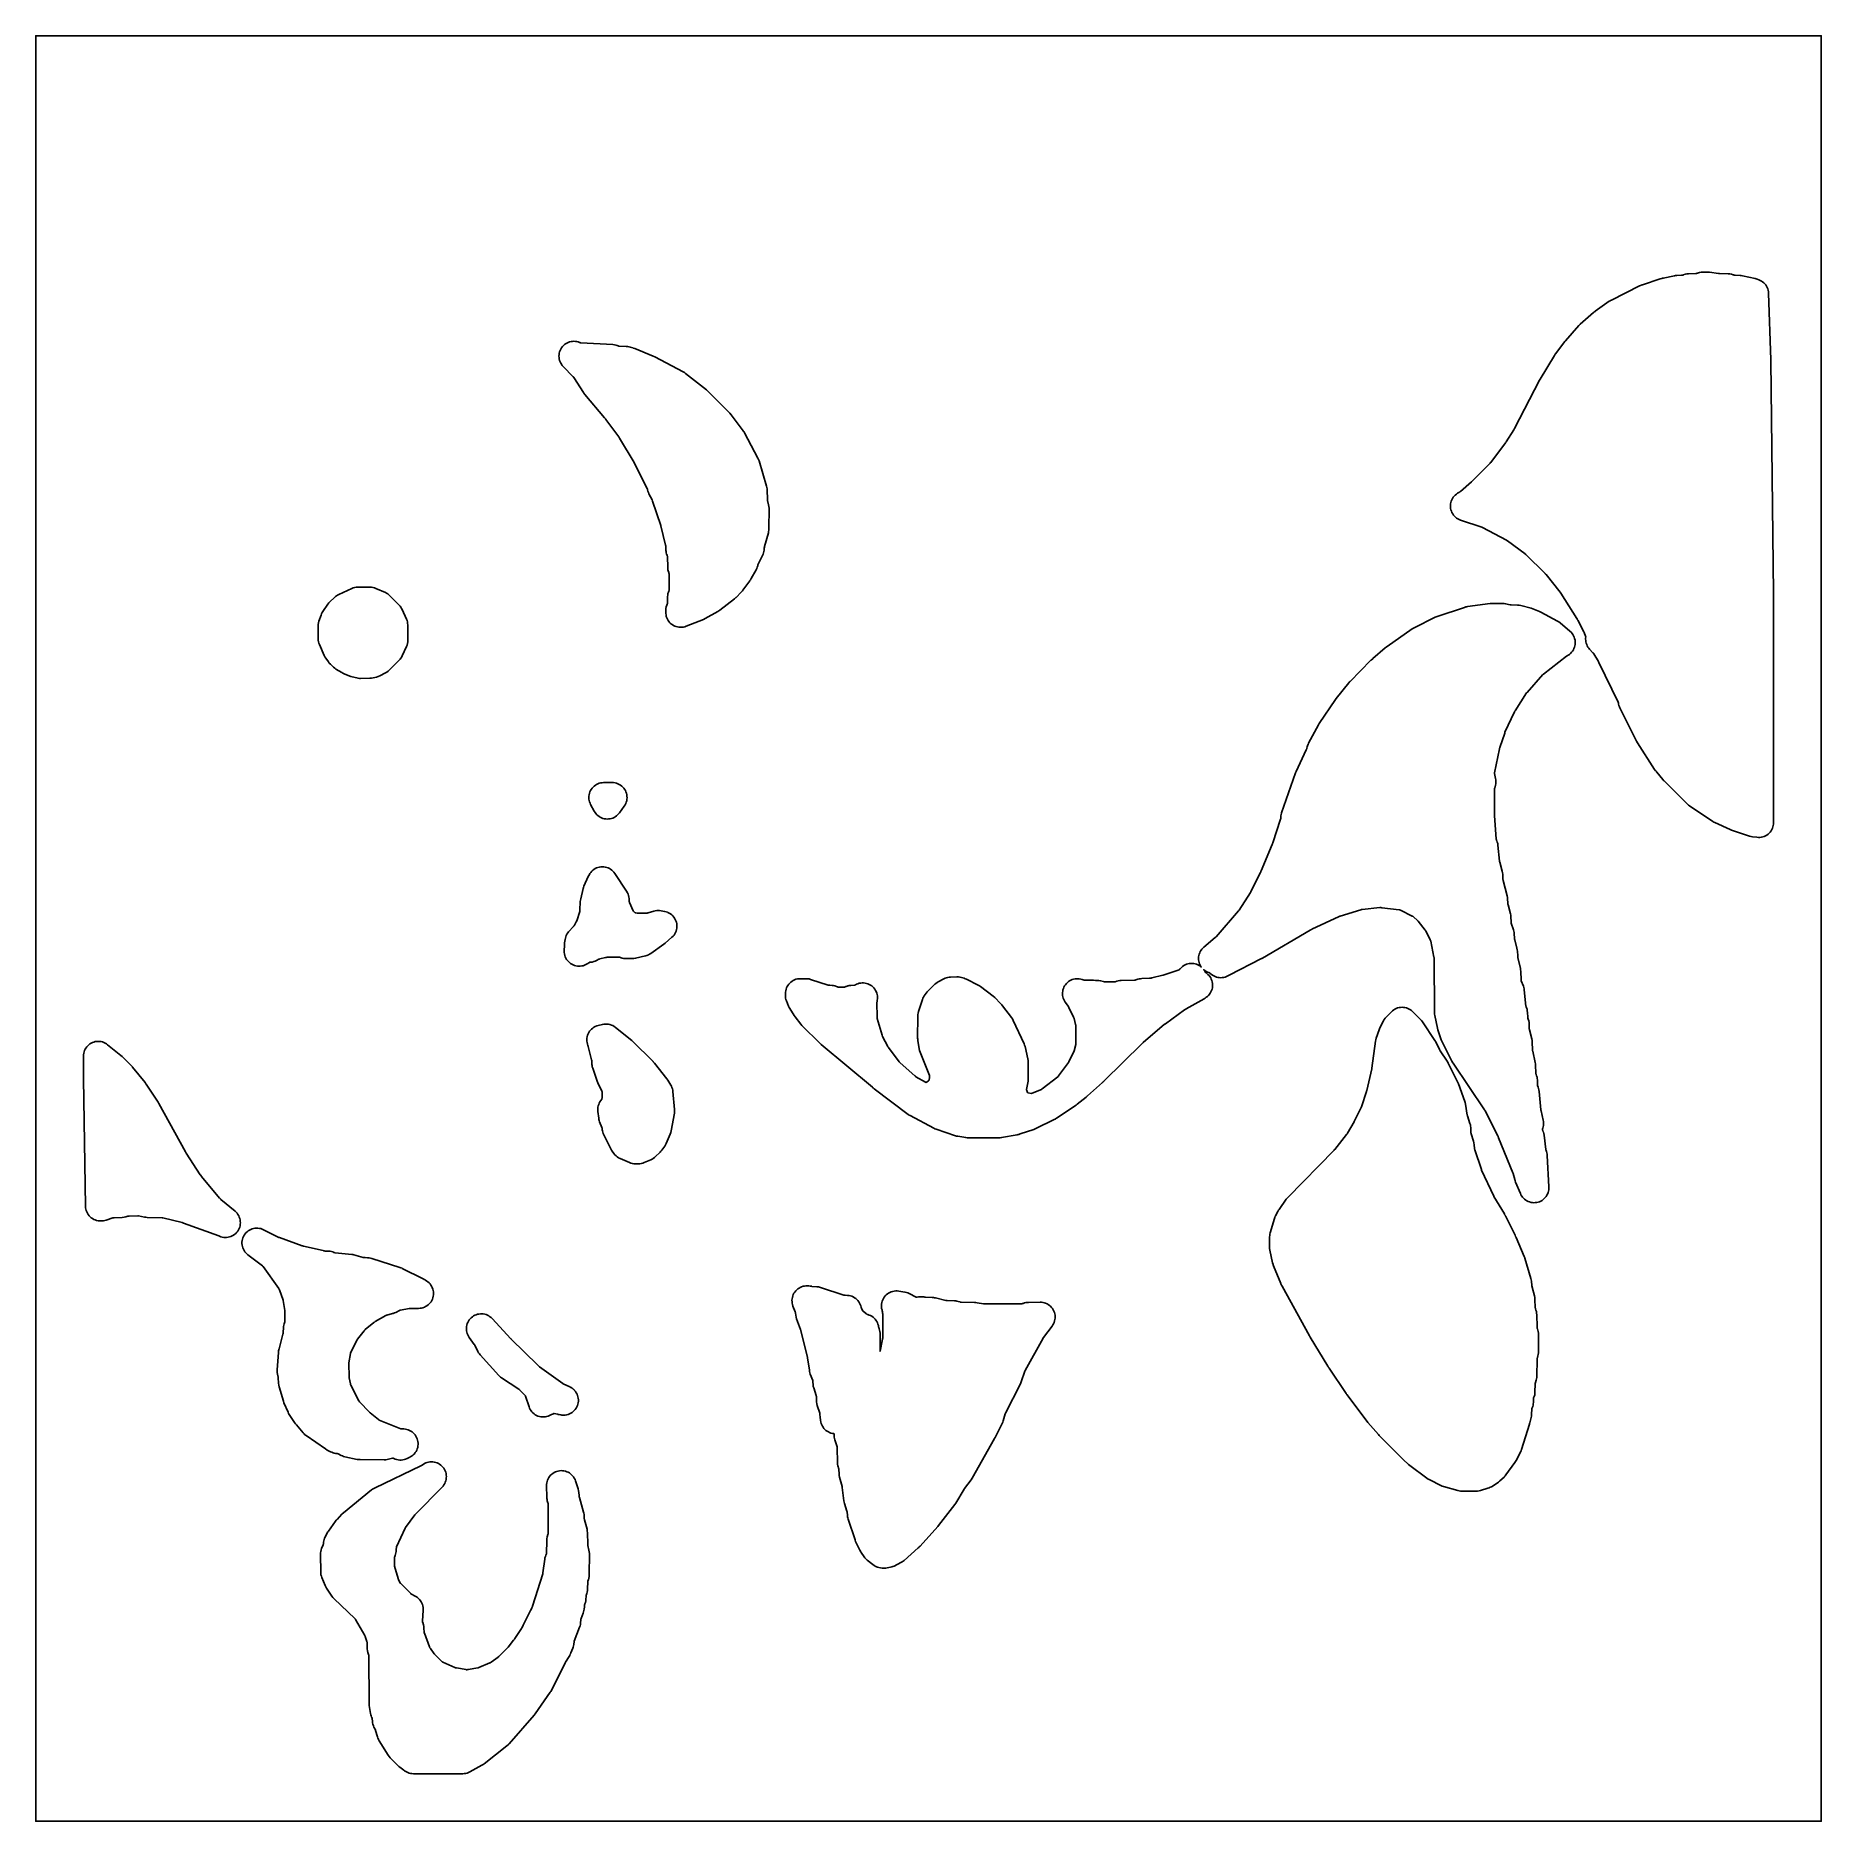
# Model space of a CAD drawing. Header units: millimetres. Extents: x 0 to 300, y 0 to 300.
import ezdxf

# ---------------------------------------------------------------- set-up
doc = ezdxf.new("R2010")
doc.units = ezdxf.units.MM
doc.layers.add('CUT', color=7, linetype='CONTINUOUS')

msp = doc.modelspace()

# ---------------------------------------------------------------- linework, layer by layer
at = {"layer": 'CUT'}
for points in [[(0, 299.98), (0, 299.99), (0.01, 300), (0.02, 300), (0.05, 300), (299.89, 300), (299.92, 300), (299.93, 300), (299.94, 300), (299.94, 299.99), (299.94, 299.98), (299.94, 299.95), (299.94, 0.05), (299.94, 0.02), (299.94, 0.01), (299.93, 0), (299.92, 0), (299.89, 0), (0.05, 0), (0.02, 0), (0.01, 0), (0.01, 0.01), (0, 0.01), (0, 0.02), (0, 0.05), (0, 299.95)], [(238.12, 222.46), (237.98, 222.26), (237.87, 222.04), (237.78, 221.81), (237.71, 221.57), (237.66, 221.33), (237.64, 221.08), (237.64, 220.84), (237.67, 220.59), (237.72, 220.35), (237.8, 220.11), (237.9, 219.89), (238.02, 219.67), (238.16, 219.47), (238.32, 219.28), (238.5, 219.11), (238.69, 218.95), (238.9, 218.82), (239.12, 218.71), (239.35, 218.62), (242.9, 217.43), (243.01, 217.39), (243.05, 217.37), (247.08, 215.23), (247.12, 215.2), (247.21, 215.13), (247.24, 215.11), (250.19, 212.93), (250.22, 212.91), (250.3, 212.85), (250.32, 212.84), (253.57, 209.62), (253.58, 209.61), (253.62, 209.57), (253.64, 209.54), (253.66, 209.52), (253.7, 209.48), (256.09, 206.52), (256.1, 206.51), (256.21, 206.36), (258.88, 202.1), (258.91, 202.06), (258.91, 202.05), (258.93, 202), (258.95, 201.96), (258.96, 201.94), (259.02, 201.83), (260.04, 199.82), (260.05, 199.81), (260.06, 199.78), (260.09, 199.71), (260.34, 199.11), (260.37, 199.05), (260.37, 199.04), (260.37, 199.03), (260.37, 199.02), (260.36, 198.8), (260.36, 198.65), (260.36, 198.62), (260.37, 198.39), (260.4, 198.15), (260.46, 197.93), (260.53, 197.7), (260.63, 197.49), (260.75, 197.29), (260.88, 197.09), (261.03, 196.91), (261.59, 196.31), (261.65, 196.25), (261.67, 196.23), (261.7, 196.2), (261.73, 196.15), (262.53, 194.84), (262.54, 194.82), (262.6, 194.71), (265.81, 188.01), (265.87, 187.86), (265.89, 187.79), (265.9, 187.69), (265.96, 187.47), (266.03, 187.25), (266.12, 187.05), (268.91, 181.45), (269.05, 181.2), (271.95, 176.72), (272.11, 176.51), (272.13, 176.49), (272.19, 176.42), (272.28, 176.31), (272.3, 176.29), (273.32, 175.02), (273.49, 174.82), (273.51, 174.8), (273.52, 174.79), (277.45, 170.9), (277.63, 170.74), (277.82, 170.6), (281.71, 167.99), (281.89, 167.89), (282.07, 167.79), (284.64, 166.63), (284.87, 166.54), (287.91, 165.52), (288.15, 165.45), (288.4, 165.41), (289.12, 165.32), (289.37, 165.3), (289.62, 165.31), (289.86, 165.34), (290.11, 165.39), (290.34, 165.47), (290.57, 165.58), (290.79, 165.7), (290.99, 165.85), (291.18, 166.01), (291.35, 166.19), (291.5, 166.39), (291.63, 166.61), (291.73, 166.83), (291.82, 167.06), (291.88, 167.31), (291.92, 167.55), (291.93, 167.8), (291.91, 206.32), (291.91, 206.35), (291.48, 245.37), (291.48, 245.45), (291.48, 245.54), (291.07, 256.75), (291.05, 256.99), (291, 257.23), (290.94, 257.47), (290.85, 257.7), (290.73, 257.91), (290.6, 258.12), (290.45, 258.31), (290.28, 258.48), (290.09, 258.64), (289.89, 258.78), (289.68, 258.9), (289.46, 259), (289.17, 259.11), (288.99, 259.17), (288.81, 259.21), (286.7, 259.67), (286.5, 259.71), (286.29, 259.73), (285.47, 259.77), (285.35, 259.77), (285.34, 259.77), (285.32, 259.77), (285.22, 259.81), (285.14, 259.84), (284.87, 259.92), (284.59, 259.98), (284.31, 260), (282.82, 260.03), (282.68, 260.04), (282.65, 260.04), (281.18, 260.27), (280.95, 260.3), (280.72, 260.3), (280.09, 260.28), (279.79, 260.25), (279.49, 260.19), (279.14, 260.09), (279.1, 260.08), (278.99, 260.04), (278.96, 260.03), (278.95, 260.03), (278.88, 260.03), (277.62, 260), (277.38, 259.98), (277.13, 259.94), (276.89, 259.87), (276.83, 259.85), (276.77, 259.82), (276.69, 259.79), (276.63, 259.77), (276.61, 259.77), (276.6, 259.77), (276.59, 259.77), (276.53, 259.77), (276.47, 259.77), (275.67, 259.73), (275.46, 259.71), (275.26, 259.67), (273.38, 259.26), (273.25, 259.24), (273.13, 259.21), (273.11, 259.21), (272.85, 259.14), (269.89, 258.14), (269.84, 258.13), (269.71, 258.08), (269.61, 258.05), (269.39, 257.95), (264.7, 255.59), (264.66, 255.58), (264.49, 255.48), (264.33, 255.38), (261.98, 253.71), (261.93, 253.67), (261.85, 253.61), (261.81, 253.58), (261.67, 253.47), (259.44, 251.54), (259.31, 251.42), (259.3, 251.41), (259.19, 251.29), (256.97, 248.76), (256.85, 248.61), (255.3, 246.55), (255.28, 246.53), (255.26, 246.5), (255.11, 246.28), (252.71, 242.3), (252.63, 242.15), (248.43, 234), (248.43, 233.99), (248.42, 233.98), (248.42, 233.97), (248.4, 233.95), (248.39, 233.93), (248.37, 233.91), (248.35, 233.88), (248.28, 233.77), (247.02, 231.74), (247, 231.71), (246.97, 231.67), (246.92, 231.6), (244.43, 228.32), (244.39, 228.28), (244.39, 228.27), (244.32, 228.19), (241.32, 225.15), (241.2, 225.04), (239.33, 223.44), (239.28, 223.4), (239.17, 223.33), (239.14, 223.31), (239.11, 223.29), (239.08, 223.27), (238.84, 223.13), (238.64, 222.99), (238.45, 222.83), (238.28, 222.66)], [(92.08, 239.95), (92.25, 239.73), (95.54, 235.82), (95.68, 235.66), (95.69, 235.65), (95.7, 235.64), (95.72, 235.61), (95.73, 235.61), (95.79, 235.54), (97.94, 232.58), (97.96, 232.55), (98, 232.5), (98.07, 232.39), (100.52, 228.31), (100.53, 228.3), (100.55, 228.27), (100.55, 228.26), (102.72, 223.91), (102.74, 223.87), (102.75, 223.83), (102.75, 223.81), (102.77, 223.71), (102.83, 223.47), (102.91, 223.24), (103.01, 223.01), (103.53, 222.01), (103.62, 221.8), (104.98, 217.72), (104.99, 217.7), (104.99, 217.68), (105.8, 214.41), (105.83, 214.32), (105.83, 214.31), (105.83, 214.3), (105.83, 214.29), (105.83, 214.17), (105.86, 213.53), (105.88, 213.32), (105.92, 213.11), (105.98, 212.9), (106.05, 212.7), (106.08, 212.63), (106.09, 212.61), (106.1, 212.57), (106.11, 212.52), (106.11, 212.51), (106.11, 212.47), (106.11, 212.44), (106.16, 210.71), (106.18, 210.49), (106.21, 210.28), (106.26, 210.07), (106.34, 209.8), (106.34, 209.79), (106.35, 209.76), (106.35, 209.75), (106.36, 209.73), (106.37, 209.71), (106.37, 209.69), (106.4, 209.59), (106.4, 209.58), (106.4, 209.53), (106.39, 206.91), (106.39, 206.87), (106.39, 206.86), (106.39, 206.85), (106.39, 206.83), (106.38, 206.79), (106.37, 206.75), (106.35, 206.68), (106.28, 206.49), (106.21, 206.26), (106.17, 206.03), (106.15, 205.79), (106.11, 204.67), (106.11, 204.6), (106.11, 204.58), (106.1, 204.54), (106.09, 204.51), (106.09, 204.5), (106.01, 204.32), (105.93, 204.06), (105.87, 203.78), (105.85, 203.51), (105.84, 203.18), (105.85, 202.93), (105.88, 202.68), (105.93, 202.44), (106.01, 202.21), (106.11, 201.98), (106.23, 201.76), (106.37, 201.56), (106.53, 201.37), (106.71, 201.2), (106.91, 201.05), (107.12, 200.92), (107.34, 200.81), (107.57, 200.72), (107.81, 200.66), (108.05, 200.62), (108.3, 200.6), (108.55, 200.61), (108.79, 200.64), (109.03, 200.7), (109.27, 200.78), (112.18, 201.94), (112.46, 202.07), (114.59, 203.25), (114.76, 203.36), (114.92, 203.47), (117.39, 205.4), (117.62, 205.6), (117.63, 205.61), (117.64, 205.62), (118.51, 206.5), (118.68, 206.7), (118.72, 206.75), (118.79, 206.84), (119.93, 208.41), (119.97, 208.46), (120.02, 208.53), (120.07, 208.59), (120.19, 208.79), (121.02, 210.27), (121.13, 210.48), (121.21, 210.7), (121.28, 210.93), (121.31, 211.06), (121.31, 211.07), (121.32, 211.13), (121.32, 211.14), (121.33, 211.15), (121.33, 211.16), (121.33, 211.17), (121.36, 211.22), (122.09, 212.65), (122.2, 212.87), (122.27, 213.11), (122.33, 213.35), (122.36, 213.59), (122.38, 213.84), (122.39, 213.89), (122.4, 214.06), (122.4, 214.08), (122.4, 214.1), (122.41, 214.12), (122.43, 214.19), (123.07, 216.5), (123.12, 216.72), (123.15, 216.94), (123.16, 217.16), (123.18, 220.62), (123.17, 220.9), (123.12, 221.18), (122.95, 221.93), (122.94, 222.02), (122.93, 222.08), (122.93, 222.11), (122.93, 222.16), (122.88, 223.67), (122.86, 223.89), (122.83, 224.1), (122.78, 224.3), (121.51, 228.56), (121.42, 228.8), (121.32, 229.02), (119.07, 233.26), (118.94, 233.48), (118.92, 233.51), (118.85, 233.61), (116.83, 236.33), (116.59, 236.61), (112.91, 240.29), (112.68, 240.49), (109.14, 243.26), (108.96, 243.39), (108.77, 243.5), (103.99, 246.03), (103.74, 246.14), (103.71, 246.15), (100.63, 247.44), (100.36, 247.53), (100.32, 247.54), (99.86, 247.69), (99.64, 247.75), (99.41, 247.79), (99.18, 247.81), (98.02, 247.85), (97.96, 247.85), (97.95, 247.85), (97.93, 247.86), (97.92, 247.86), (97.9, 247.87), (97.89, 247.87), (97.86, 247.88), (97.7, 247.95), (97.46, 248.03), (97.2, 248.08), (96.95, 248.11), (91.57, 248.4), (91.52, 248.41), (91.51, 248.41), (91.5, 248.41), (91.47, 248.42), (91.43, 248.44), (91.39, 248.45), (91.36, 248.47), (91.13, 248.55), (90.89, 248.61), (90.65, 248.65), (90.41, 248.66), (90.16, 248.65), (89.92, 248.61), (89.68, 248.56), (89.45, 248.47), (89.23, 248.37), (89.02, 248.24), (88.82, 248.1), (88.64, 247.94), (88.48, 247.76), (88.33, 247.56), (88.2, 247.35), (88.1, 247.13), (88.01, 246.9), (87.95, 246.66), (87.91, 246.42), (87.9, 246.18), (87.91, 245.93), (87.94, 245.69), (88, 245.45), (88.08, 245.22), (88.19, 245), (88.31, 244.79), (88.45, 244.59), (88.62, 244.41), (90.3, 242.7), (90.37, 242.63), (90.39, 242.6), (92.03, 240.03), (92.06, 239.98)], [(47.67, 197.7), (48.48, 195.85), (48.59, 195.62), (48.73, 195.4), (49.17, 194.78), (49.32, 194.59), (49.49, 194.41), (50.04, 193.89), (50.23, 193.73), (50.44, 193.59), (51.4, 192.99), (51.59, 192.88), (51.8, 192.78), (52.79, 192.39), (52.92, 192.35), (52.95, 192.34), (53.16, 192.28), (53.96, 192.09), (54.16, 192.05), (54.37, 192.03), (54.57, 192.02), (56.11, 192.04), (56.39, 192.06), (56.67, 192.11), (57.25, 192.25), (57.53, 192.34), (57.8, 192.45), (58.76, 192.94), (58.98, 193.07), (59.19, 193.23), (59.39, 193.4), (61.07, 195.08), (61.22, 195.25), (61.36, 195.43), (61.48, 195.62), (61.58, 195.83), (62.28, 197.39), (62.38, 197.63), (62.45, 197.89), (62.49, 198.15), (62.5, 198.42), (62.49, 201), (62.48, 201.26), (62.43, 201.51), (62.37, 201.76), (62.28, 202), (61.58, 203.58), (61.47, 203.79), (61.35, 203.98), (61.21, 204.17), (61.06, 204.34), (59.48, 205.92), (59.31, 206.07), (59.13, 206.21), (58.94, 206.33), (58.73, 206.43), (57.15, 207.14), (56.91, 207.24), (56.65, 207.3), (56.39, 207.35), (56.13, 207.36), (54.12, 207.36), (53.85, 207.35), (53.59, 207.3), (53.33, 207.23), (53.08, 207.13), (50.89, 206.13), (50.7, 206.03), (50.51, 205.92), (50.34, 205.79), (50.17, 205.64), (49.39, 204.87), (49.23, 204.69), (49.09, 204.5), (48.24, 203.26), (48.12, 203.07), (48.01, 202.86), (47.93, 202.65), (47.58, 201.61), (47.51, 201.34), (47.46, 201.07), (47.45, 200.8), (47.46, 198.69), (47.47, 198.43), (47.51, 198.18), (47.58, 197.94)], [(126.11, 137.84), (126.46, 136.96), (126.55, 136.75), (126.66, 136.56), (127.39, 135.39), (127.55, 135.15), (128.53, 133.92), (128.72, 133.71), (131.76, 130.67), (131.93, 130.52), (140.55, 123.32), (140.59, 123.28), (140.67, 123.21), (140.72, 123.17), (140.86, 123.05), (146.55, 118.77), (146.7, 118.66), (146.87, 118.57), (150.85, 116.44), (151.04, 116.34), (151.24, 116.27), (154.49, 115.19), (154.68, 115.13), (154.87, 115.09), (156.24, 114.86), (156.44, 114.84), (156.65, 114.83), (156.67, 114.83), (161.8, 114.84), (162.03, 114.85), (162.25, 114.88), (164.86, 115.36), (165.03, 115.39), (165.13, 115.41), (165.39, 115.48), (167.67, 116.25), (167.99, 116.38), (171.06, 117.91), (171.22, 117.99), (171.28, 118.02), (171.49, 118.14), (174.77, 120.34), (174.95, 120.47), (176.45, 121.68), (176.49, 121.72), (176.53, 121.75), (176.59, 121.8), (176.66, 121.86), (179.2, 124.14), (179.22, 124.16), (179.25, 124.19), (179.35, 124.28), (179.39, 124.32), (179.4, 124.32), (179.44, 124.36), (185.86, 130.69), (185.89, 130.71), (185.92, 130.73), (186.05, 130.84), (189.64, 133.9), (189.67, 133.92), (189.68, 133.93), (189.71, 133.95), (189.72, 133.96), (189.78, 134.01), (192.97, 136.33), (193.02, 136.36), (193.03, 136.37), (193.08, 136.39), (193.09, 136.4), (193.21, 136.47), (193.24, 136.49), (196.25, 138.21), (196.43, 138.31), (196.64, 138.44), (196.83, 138.59), (197, 138.76), (197.16, 138.95), (197.3, 139.15), (197.42, 139.36), (197.52, 139.58), (197.6, 139.81), (197.65, 140.05), (197.68, 140.29), (197.69, 140.54), (197.67, 140.78), (197.63, 141.02), (197.57, 141.26), (197.48, 141.48), (197.37, 141.7), (197.24, 141.91), (197.09, 142.1), (196.92, 142.28), (196.74, 142.44), (196.54, 142.58), (196.47, 142.63), (196.46, 142.64), (196.45, 142.65), (196.44, 142.66), (196.42, 142.7), (196.31, 142.92), (196.21, 143.07), (196.41, 142.92), (196.61, 142.79), (196.82, 142.69), (197.05, 142.6), (197.16, 142.56), (197.17, 142.56), (197.19, 142.55), (197.23, 142.53), (197.25, 142.52), (197.25, 142.51), (197.26, 142.51), (197.3, 142.46), (197.48, 142.3), (197.68, 142.15), (197.89, 142.03), (198.11, 141.92), (198.34, 141.84), (198.58, 141.78), (198.82, 141.74), (199.07, 141.73), (199.31, 141.74), (199.56, 141.78), (199.79, 141.84), (200.02, 141.92), (200.25, 142.02), (200.46, 142.15), (205.91, 144.94), (205.94, 144.95), (205.96, 144.96), (206.1, 145.04), (214.06, 149.7), (214.1, 149.72), (214.17, 149.76), (214.24, 149.8), (214.3, 149.84), (214.33, 149.86), (214.36, 149.87), (214.37, 149.88), (218.97, 152.03), (219.05, 152.06), (219.06, 152.07), (219.12, 152.09), (222.57, 153.15), (222.62, 153.16), (222.64, 153.17), (222.7, 153.19), (222.73, 153.2), (222.75, 153.2), (222.83, 153.21), (225.81, 153.51), (225.91, 153.53), (225.93, 153.53), (225.94, 153.53), (225.95, 153.53), (225.96, 153.53), (226.13, 153.5), (229.06, 153.16), (229.11, 153.15), (229.24, 153.1), (231.22, 152.1), (231.29, 152.07), (231.31, 152.06), (231.32, 152.05), (231.33, 152.05), (231.38, 152), (232.19, 151.27), (232.21, 151.25), (232.24, 151.21), (233.4, 149.74), (233.42, 149.71), (233.49, 149.59), (234.24, 148.09), (234.26, 148.06), (234.28, 148.02), (234.3, 147.99), (234.3, 147.98), (234.3, 147.97), (234.31, 147.97), (234.31, 147.96), (234.32, 147.93), (234.33, 147.9), (234.34, 147.85), (234.88, 145.16), (234.89, 145.11), (234.89, 145.06), (234.89, 145.04), (234.96, 135.87), (234.97, 135.62), (235.01, 135.38), (235.45, 133.27), (235.46, 133.24), (235.53, 132.98), (235.98, 131.62), (236.11, 131.29), (237.9, 127.71), (238.06, 127.44), (238.08, 127.41), (238.09, 127.4), (243.37, 119.55), (243.42, 119.47), (243.44, 119.44), (243.45, 119.42), (243.48, 119.37), (245.6, 115.14), (245.65, 115.03), (245.66, 115.01), (245.71, 114.88), (245.73, 114.85), (245.73, 114.84), (248.13, 108.97), (248.16, 108.89), (248.17, 108.87), (248.19, 108.81), (248.46, 107.84), (248.48, 107.75), (248.51, 107.65), (248.52, 107.6), (248.6, 107.37), (249.39, 105.47), (249.49, 105.25), (249.62, 105.04), (249.76, 104.85), (249.92, 104.67), (250.1, 104.51), (250.29, 104.36), (250.5, 104.24), (250.72, 104.13), (250.94, 104.05), (251.18, 103.99), (251.42, 103.95), (251.66, 103.93), (251.9, 103.94), (252.14, 103.97), (252.37, 104.02), (252.6, 104.1), (252.82, 104.2), (253.03, 104.32), (253.23, 104.45), (253.41, 104.61), (253.58, 104.78), (253.73, 104.97), (253.86, 105.18), (253.97, 105.39), (254.06, 105.62), (254.13, 105.85), (254.18, 106.08), (254.2, 106.33), (254.2, 106.57), (253.91, 111.86), (253.88, 112.08), (253.84, 112.31), (253.78, 112.52), (253.71, 112.7), (253.7, 112.72), (253.69, 112.74), (253.68, 112.78), (253.67, 112.81), (253.67, 112.86), (253.37, 115.28), (253.33, 115.53), (253.26, 115.77), (253.23, 115.86), (253.16, 116.05), (253.13, 116.13), (253.12, 116.16), (253.1, 116.2), (253.09, 116.22), (253.1, 116.24), (253.13, 116.36), (253.17, 116.48), (253.22, 116.7), (253.26, 116.92), (253.28, 117.14), (253.28, 117.37), (253.26, 117.59), (253.21, 117.82), (252.86, 119.36), (252.83, 119.49), (252.83, 119.52), (252.83, 119.53), (252.55, 122.64), (252.52, 122.88), (252.46, 123.11), (252.39, 123.34), (252.28, 123.61), (252.28, 123.62), (252.28, 123.66), (252.25, 124.57), (252.23, 124.8), (252.19, 125.03), (252.13, 125.26), (252.05, 125.47), (252.02, 125.53), (252.01, 125.58), (252, 125.61), (251.99, 125.64), (251.99, 125.66), (251.99, 125.67), (251.99, 125.73), (251.95, 127.01), (251.93, 127.25), (251.89, 127.49), (251.46, 129.41), (251.45, 129.42), (251.44, 129.49), (251.44, 129.5), (251.44, 129.53), (251.44, 129.6), (251.39, 130.91), (251.36, 131.18), (251.31, 131.44), (250.91, 132.96), (250.91, 132.99), (250.9, 133), (250.9, 133.01), (250.9, 133.02), (250.9, 133.03), (250.89, 133.13), (250.87, 133.93), (250.85, 134.2), (250.8, 134.47), (250.72, 134.74), (250.62, 134.96), (250.62, 134.97), (250.62, 134.98), (250.62, 134.99), (250.62, 135.05), (250.62, 135.08), (250.59, 135.9), (250.56, 136.17), (250.51, 136.43), (250.43, 136.68), (250.37, 136.83), (250.36, 136.86), (250.34, 136.91), (250.34, 136.92), (250.33, 136.96), (250.05, 139.67), (250.02, 139.88), (249.97, 140.09), (249.9, 140.29), (249.55, 141.23), (249.54, 141.26), (249.53, 141.28), (249.52, 141.34), (249.52, 141.45), (249.46, 142.72), (249.46, 142.75), (249.46, 142.83), (249.45, 142.83), (249.44, 143.03), (249.4, 143.31), (248.99, 145.06), (248.98, 145.12), (248.98, 145.13), (248.97, 145.18), (248.96, 145.21), (248.95, 145.27), (248.95, 145.4), (248.91, 146.18), (248.88, 146.44), (248.82, 146.7), (248.45, 148.08), (248.42, 148.18), (248.41, 148.22), (248.4, 148.25), (248.4, 148.26), (248.4, 148.28), (248.4, 148.29), (248.4, 148.39), (248.37, 149.1), (248.35, 149.32), (248.31, 149.54), (248.25, 149.76), (247.87, 150.91), (247.86, 150.94), (247.85, 150.99), (247.84, 151.04), (247.84, 151.06), (247.83, 151.11), (247.83, 151.12), (247.8, 151.95), (247.77, 152.22), (247.72, 152.48), (247.32, 153.95), (247.32, 153.97), (247.32, 153.98), (247.31, 154.03), (247.29, 154.13), (247.28, 154.23), (247.25, 154.98), (247.22, 155.23), (247.17, 155.48), (246.51, 158.05), (246.48, 158.17), (246.47, 158.21), (246.46, 158.25), (246.46, 158.38), (246.42, 159.12), (246.39, 159.38), (246.34, 159.64), (245.93, 161.17), (245.91, 161.24), (245.9, 161.32), (245.62, 164.02), (245.58, 164.27), (245.51, 164.51), (245.43, 164.74), (245.4, 164.8), (245.36, 164.94), (245.35, 164.95), (245.35, 164.96), (245.35, 164.97), (245.35, 165), (245.05, 168.98), (245.05, 169), (245.05, 169.04), (245.05, 169.14), (245.07, 173.48), (245.07, 173.53), (245.07, 173.54), (245.07, 173.56), (245.07, 173.57), (245.08, 173.59), (245.08, 173.6), (245.2, 174.06), (245.25, 174.29), (245.27, 174.51), (245.28, 174.74), (245.26, 174.97), (245.23, 175.2), (245.06, 176.02), (245.05, 176.07), (245.05, 176.08), (245.05, 176.09), (245.06, 176.15), (245.89, 180.19), (245.91, 180.28), (245.93, 180.34), (245.93, 180.35), (245.95, 180.41), (246.76, 182.82), (246.76, 182.83), (246.81, 182.96), (248.4, 186.39), (248.43, 186.45), (248.45, 186.49), (248.48, 186.53), (248.5, 186.57), (250.44, 189.58), (250.45, 189.59), (250.45, 189.6), (250.46, 189.61), (250.51, 189.67), (253.17, 192.65), (253.19, 192.67), (253.2, 192.68), (253.27, 192.73), (257.12, 195.74), (257.13, 195.74), (257.14, 195.74), (257.16, 195.76), (257.2, 195.78), (257.23, 195.79), (257.44, 195.92), (257.65, 196.06), (257.83, 196.22), (258, 196.4), (258.15, 196.59), (258.29, 196.8), (258.4, 197.02), (258.49, 197.25), (258.55, 197.49), (258.59, 197.73), (258.61, 197.98), (258.6, 198.23), (258.57, 198.47), (258.51, 198.71), (258.44, 198.95), (258.33, 199.17), (258.21, 199.39), (258.07, 199.59), (257.9, 199.77), (257.72, 199.94), (256.05, 201.35), (255.85, 201.5), (255.63, 201.64), (252.85, 203.15), (252.59, 203.27), (251.49, 203.71), (251.18, 203.81), (249.46, 204.25), (249.2, 204.3), (248.93, 204.33), (247.87, 204.37), (247.81, 204.37), (247.8, 204.37), (247.78, 204.37), (247.76, 204.38), (247.71, 204.39), (247.69, 204.39), (247.67, 204.39), (246.92, 204.55), (246.68, 204.59), (246.43, 204.61), (244.68, 204.63), (244.49, 204.62), (244.3, 204.61), (240.51, 204.08), (240.44, 204.07), (240.25, 204.03), (239.99, 203.96), (235.42, 202.44), (235.09, 202.31), (231.55, 200.54), (231.24, 200.35), (227.01, 197.4), (226.9, 197.33), (226.83, 197.28), (226.66, 197.15), (224.59, 195.34), (224.59, 195.33), (224.38, 195.15), (224.31, 195.08), (224.3, 195.07), (220.78, 191.5), (220.77, 191.5), (220.6, 191.3), (218.47, 188.67), (218.33, 188.49), (215.62, 184.44), (215.5, 184.24), (213.81, 181.12), (213.72, 180.92), (213.64, 180.72), (213.63, 180.69), (213.57, 180.5), (213.53, 180.31), (213.52, 180.23), (213.51, 180.2), (213.5, 180.18), (213.47, 180.11), (213.45, 180.07), (213.42, 180.02), (211.72, 176.4), (211.62, 176.16), (209.29, 169.44), (209.28, 169.41), (209.27, 169.38), (209.21, 169.17), (209.17, 168.95), (209.14, 168.74), (209.13, 168.45), (209.13, 168.44), (209.13, 168.42), (209.12, 168.4), (209.12, 168.39), (209.11, 168.37), (207.79, 164.4), (207.75, 164.27), (207.74, 164.26), (207.73, 164.22), (207.69, 164.12), (205.85, 159.67), (205.82, 159.58), (205.81, 159.56), (205.79, 159.51), (205.79, 159.5), (205.75, 159.43), (204.13, 156.2), (204.12, 156.17), (204.09, 156.12), (204.07, 156.09), (204.06, 156.07), (204.05, 156.05), (202.14, 153.07), (202.12, 153.04), (202.05, 152.96), (198.3, 148.62), (198.29, 148.6), (198.27, 148.58), (198.25, 148.57), (198.19, 148.52), (198.14, 148.49), (196.23, 146.89), (196.06, 146.72), (195.9, 146.54), (195.75, 146.35), (195.63, 146.14), (195.53, 145.92), (195.45, 145.7), (195.39, 145.46), (195.35, 145.22), (195.34, 144.98), (195.35, 144.74), (195.38, 144.5), (195.44, 144.27), (195.52, 144.04), (195.62, 143.82), (195.74, 143.61), (195.8, 143.53), (195.64, 143.65), (195.44, 143.79), (195.22, 143.9), (194.99, 144), (194.75, 144.07), (194.51, 144.12), (194.26, 144.14), (194.01, 144.14), (193.77, 144.11), (193.53, 144.06), (193.29, 143.98), (193.06, 143.89), (192.84, 143.77), (192.64, 143.63), (192.45, 143.47), (192.28, 143.29), (192.24, 143.23), (192.21, 143.2), (192.13, 143.11), (192.13, 143.1), (192.07, 143.08), (189.74, 142.28), (189.56, 142.23), (189.4, 142.18), (189.34, 142.16), (187.47, 141.69), (187.38, 141.68), (187.29, 141.66), (187.22, 141.64), (187.21, 141.64), (187.2, 141.64), (187.17, 141.64), (187.11, 141.64), (185.78, 141.59), (185.57, 141.57), (185.36, 141.54), (185.15, 141.48), (184.77, 141.37), (184.66, 141.33), (184.65, 141.33), (184.64, 141.33), (184.61, 141.33), (184.57, 141.33), (182.35, 141.29), (182.09, 141.27), (181.84, 141.23), (181.6, 141.16), (181.32, 141.06), (181.31, 141.06), (181.3, 141.06), (181.24, 141.05), (181.2, 141.04), (181.16, 141.04), (181.06, 141.03), (179.62, 141.02), (179.58, 141.02), (179.57, 141.02), (179.56, 141.02), (179.55, 141.02), (179.52, 141.03), (179.48, 141.05), (179.42, 141.06), (179.39, 141.07), (179.38, 141.07), (179.37, 141.08), (178.88, 141.21), (178.58, 141.27), (178.52, 141.27), (178.28, 141.29), (178.24, 141.29), (178, 141.29), (177.68, 141.3), (177.64, 141.3), (177.59, 141.3), (176.18, 141.33), (176.17, 141.33), (176.13, 141.33), (176.11, 141.33), (176.07, 141.34), (176.03, 141.35), (175.96, 141.37), (175.77, 141.44), (175.54, 141.51), (175.3, 141.55), (175.06, 141.57), (174.82, 141.56), (174.58, 141.54), (174.35, 141.49), (174.12, 141.42), (173.89, 141.32), (173.68, 141.21), (173.48, 141.07), (173.3, 140.92), (173.13, 140.75), (172.97, 140.56), (172.84, 140.36), (172.73, 140.15), (172.63, 139.93), (172.56, 139.7), (172.51, 139.46), (172.48, 139.22), (172.48, 138.98), (172.5, 138.74), (172.54, 138.51), (172.61, 138.27), (172.7, 138.05), (172.81, 137.83), (172.94, 137.63), (173.47, 136.88), (173.5, 136.82), (173.51, 136.8), (173.52, 136.78), (173.56, 136.71), (174.34, 135.13), (174.39, 135.02), (174.4, 134.99), (174.43, 134.9), (174.69, 133.85), (174.7, 133.77), (174.71, 133.69), (174.71, 133.68), (174.71, 133.67), (174.74, 130.68), (174.74, 130.63), (174.74, 130.58), (174.74, 130.57), (174.72, 130.52), (174.43, 129.43), (174.42, 129.41), (174.42, 129.4), (174.34, 129.2), (173.55, 127.61), (173.52, 127.56), (173.52, 127.55), (173.51, 127.53), (173.5, 127.52), (173.49, 127.51), (171.83, 125.23), (171.8, 125.18), (171.79, 125.17), (171.78, 125.16), (171.76, 125.14), (171.7, 125.09), (169.04, 123.04), (169.02, 123.02), (169.01, 123.01), (168.97, 122.99), (168.95, 122.97), (168.94, 122.97), (167.36, 122.33), (167.31, 122.31), (167.29, 122.3), (167.25, 122.29), (167.24, 122.29), (167.21, 122.3), (166.73, 122.39), (166.64, 122.41), (166.63, 122.42), (166.62, 122.42), (166.62, 122.43), (166.48, 122.78), (166.46, 122.83), (166.45, 122.85), (166.45, 122.86), (166.45, 122.87), (166.45, 122.88), (166.46, 122.94), (166.69, 124.37), (166.71, 124.56), (166.72, 124.76), (166.72, 127.53), (166.7, 127.81), (166.66, 128.09), (166.19, 130.15), (166.12, 130.4), (166.02, 130.64), (164.2, 134.56), (164.07, 134.8), (163.92, 135.03), (162.4, 137.02), (162.3, 137.15), (162.25, 137.22), (162.09, 137.4), (161.09, 138.4), (160.83, 138.62), (158.71, 140.23), (158.53, 140.36), (158.33, 140.47), (156.37, 141.46), (156.36, 141.47), (156.34, 141.48), (156.14, 141.56), (155.94, 141.63), (155.51, 141.76), (155.25, 141.83), (154.99, 141.86), (154.72, 141.87), (153.66, 141.84), (153.43, 141.82), (153.2, 141.78), (152.97, 141.72), (152.76, 141.64), (152.55, 141.54), (151.62, 141.04), (151.41, 140.92), (151.22, 140.78), (151.05, 140.62), (149.75, 139.34), (149.56, 139.13), (149.39, 138.91), (149.23, 138.66), (149.13, 138.48), (149.04, 138.28), (148.96, 138.09), (148.29, 136.04), (148.23, 135.79), (148.18, 135.53), (148.17, 135.27), (148.15, 131.59), (148.16, 131.38), (148.18, 131.18), (148.41, 129.77), (148.47, 129.5), (148.56, 129.25), (150.13, 125.29), (150.13, 125.28), (150.14, 125.24), (150.15, 125.22), (150.16, 125.19), (150.17, 125.16), (150.17, 125.15), (150.16, 125.13), (150.12, 124.94), (150.07, 124.57), (150.07, 124.54), (150.07, 124.53), (150.06, 124.52), (150.06, 124.51), (150.04, 124.49), (150.03, 124.48), (149.97, 124.43), (149.8, 124.29), (149.75, 124.26), (149.74, 124.25), (149.61, 124.16), (149.6, 124.15), (149.59, 124.14), (149.58, 124.14), (149.55, 124.15), (149.49, 124.18), (147.87, 125.1), (147.85, 125.11), (147.83, 125.12), (147.82, 125.13), (147.8, 125.15), (147.79, 125.16), (147.77, 125.17), (147.76, 125.18), (147.76, 125.19), (147.74, 125.21), (147.72, 125.22), (147.68, 125.26), (145.23, 127.41), (145.17, 127.47), (145.15, 127.49), (145.14, 127.51), (145.13, 127.51), (145.12, 127.52), (145.12, 127.53), (145.11, 127.54), (145.1, 127.55), (145.06, 127.61), (143.25, 130), (143.2, 130.06), (143.15, 130.13), (143.12, 130.19), (142.27, 131.86), (142.19, 132.06), (142.18, 132.08), (142.18, 132.09), (141.36, 134.88), (141.35, 134.91), (141.34, 134.95), (141.33, 134.97), (141.32, 135), (141.32, 135.01), (141.32, 135.02), (141.32, 135.04), (141.32, 135.09), (141.3, 137.55), (141.3, 137.58), (141.31, 137.64), (141.32, 137.7), (141.34, 137.82), (141.37, 137.94), (141.4, 138.19), (141.41, 138.43), (141.39, 138.68), (141.35, 138.92), (141.28, 139.16), (141.19, 139.39), (141.08, 139.61), (140.94, 139.81), (140.79, 140.01), (140.62, 140.18), (140.43, 140.34), (140.23, 140.48), (140.01, 140.6), (139.79, 140.7), (139.55, 140.78), (139.31, 140.83), (139.07, 140.86), (138.82, 140.86), (138.58, 140.84), (138.33, 140.79), (138.1, 140.72), (137.87, 140.63), (137.71, 140.55), (137.7, 140.54), (137.67, 140.53), (137.65, 140.52), (137.62, 140.51), (137.61, 140.51), (137.57, 140.5), (136.94, 140.45), (136.88, 140.44), (136.7, 140.42), (136.69, 140.42), (136.68, 140.41), (136.67, 140.41), (136.66, 140.41), (136.65, 140.41), (136.63, 140.41), (136.47, 140.37), (136.43, 140.35), (136.31, 140.31), (136.25, 140.29), (136.21, 140.28), (136.11, 140.24), (135.98, 140.19), (135.97, 140.18), (135.93, 140.17), (135.91, 140.17), (135.88, 140.16), (135.8, 140.15), (134.83, 140.16), (134.75, 140.16), (134.74, 140.16), (134.67, 140.19), (134.5, 140.26), (134.26, 140.34), (134.02, 140.4), (133.78, 140.43), (133.42, 140.46), (133.36, 140.47), (133.19, 140.48), (133.18, 140.48), (133.11, 140.5), (130.16, 141.45), (129.91, 141.52), (129.65, 141.56), (129.39, 141.57), (128.44, 141.57), (128.19, 141.56), (127.95, 141.52), (127.71, 141.46), (127.48, 141.38), (127.26, 141.27), (127.05, 141.15), (126.85, 141), (126.67, 140.84), (126.66, 140.83), (126.5, 140.65), (126.35, 140.45), (126.23, 140.24), (126.12, 140.02), (126.04, 139.79), (125.98, 139.55), (125.94, 139.31), (125.93, 139.06), (125.93, 138.76), (125.94, 138.52), (125.97, 138.29), (126.03, 138.06)], [(94.44, 174.31), (94.22, 174.21), (94.01, 174.08), (93.81, 173.93), (93.63, 173.76), (93.47, 173.58), (93.32, 173.38), (93.2, 173.17), (93.09, 172.95), (93.01, 172.72), (92.95, 172.48), (92.92, 172.24), (92.91, 171.99), (92.92, 171.75), (92.96, 171.5), (93.02, 171.27), (93.11, 171.04), (93.21, 170.81), (93.82, 169.69), (93.95, 169.49), (94.09, 169.3), (94.26, 169.12), (94.43, 168.96), (94.63, 168.81), (94.83, 168.69), (95.05, 168.59), (95.28, 168.5), (95.51, 168.44), (95.75, 168.41), (95.99, 168.39), (96.23, 168.4), (96.47, 168.43), (96.7, 168.48), (96.93, 168.56), (97.15, 168.66), (97.36, 168.78), (97.55, 168.92), (97.74, 169.07), (97.9, 169.25), (98.05, 169.43), (98.86, 170.56), (99, 170.77), (99.11, 171), (99.2, 171.23), (99.27, 171.47), (99.31, 171.72), (99.33, 171.97), (99.32, 172.21), (99.29, 172.46), (99.23, 172.71), (99.15, 172.94), (99.05, 173.17), (98.92, 173.39), (98.78, 173.59), (98.61, 173.77), (98.43, 173.94), (98.23, 174.09), (98.01, 174.22), (97.79, 174.33), (97.55, 174.41), (97.31, 174.47), (97.06, 174.51), (96.81, 174.52), (95.39, 174.51), (95.15, 174.5), (94.9, 174.46), (94.67, 174.4)], [(88.95, 145.25), (89.05, 145.02), (89.18, 144.81), (89.32, 144.61), (89.48, 144.43), (89.66, 144.26), (89.85, 144.11), (90.06, 143.98), (90.28, 143.87), (90.51, 143.78), (90.75, 143.72), (90.99, 143.68), (91.23, 143.66), (91.48, 143.67), (91.72, 143.7), (91.96, 143.75), (92.19, 143.83), (92.42, 143.93), (92.63, 144.06), (93, 144.29), (93.01, 144.3), (93.02, 144.3), (93.02, 144.31), (93.03, 144.31), (93.04, 144.31), (93.05, 144.32), (93.07, 144.32), (93.12, 144.33), (93.25, 144.34), (93.49, 144.37), (93.74, 144.43), (93.97, 144.51), (94.2, 144.62), (94.6, 144.82), (94.66, 144.86), (94.67, 144.86), (94.69, 144.87), (94.76, 144.89), (95.69, 145.12), (95.77, 145.13), (95.84, 145.15), (95.87, 145.15), (95.94, 145.16), (95.96, 145.16), (97.88, 145.19), (97.92, 145.19), (97.93, 145.19), (98.06, 145.16), (98.52, 145.03), (98.74, 144.98), (98.97, 144.95), (99.19, 144.94), (100.2, 144.94), (100.48, 144.96), (100.76, 145), (102.45, 145.39), (102.68, 145.46), (102.91, 145.55), (103.13, 145.66), (103.33, 145.79), (105.53, 147.34), (105.76, 147.52), (106.88, 148.53), (107.06, 148.71), (107.22, 148.9), (107.36, 149.11), (107.48, 149.33), (107.57, 149.57), (107.64, 149.81), (107.69, 150.05), (107.71, 150.3), (107.7, 150.55), (107.68, 150.8), (107.62, 151.04), (107.55, 151.28), (107.44, 151.51), (107.32, 151.73), (107.18, 151.93), (107.01, 152.12), (106.83, 152.29), (106.63, 152.45), (106.42, 152.58), (106.19, 152.69), (106.12, 152.72), (105.89, 152.81), (105.64, 152.87), (105.05, 152.99), (104.8, 153.03), (104.56, 153.04), (104.31, 153.03), (104.07, 152.99), (103.83, 152.93), (102.88, 152.65), (102.84, 152.64), (102.8, 152.62), (102.73, 152.6), (102.7, 152.59), (102.69, 152.59), (102.62, 152.59), (101.32, 152.56), (101.24, 152.56), (101.07, 152.59), (101.02, 152.59), (100.79, 152.62), (100.74, 152.63), (100.72, 152.64), (100.65, 152.69), (100.47, 152.84), (100.44, 152.87), (100.42, 152.89), (100.4, 152.91), (100.4, 152.92), (100.37, 152.96), (100.37, 152.97), (99.77, 154.37), (99.74, 154.44), (99.72, 154.47), (99.71, 154.49), (99.7, 154.53), (99.69, 154.56), (99.69, 154.59), (99.67, 155.03), (99.64, 155.28), (99.58, 155.54), (99.5, 155.79), (99.39, 156.02), (99.26, 156.25), (97.28, 159.25), (97.13, 159.45), (96.96, 159.63), (96.78, 159.8), (96.58, 159.95), (96.37, 160.08), (96.14, 160.18), (95.91, 160.26), (95.67, 160.32), (95.42, 160.36), (95.17, 160.37), (94.93, 160.36), (94.68, 160.32), (94.44, 160.26), (94.21, 160.17), (93.99, 160.06), (93.77, 159.93), (93.58, 159.78), (93.4, 159.61), (93.23, 159.42), (93.09, 159.22), (93, 159.08), (92.89, 158.9), (92.8, 158.72), (92.1, 157.09), (92.03, 156.9), (91.97, 156.7), (91.55, 155.01), (91.51, 154.76), (91.48, 154.51), (91.42, 153.06), (91.42, 152.96), (91.39, 152.86), (90.88, 151.31), (90.8, 151.11), (90.5, 150.57), (90.49, 150.54), (90.48, 150.53), (90.45, 150.5), (90.45, 150.49), (90.4, 150.43), (90.35, 150.37), (90.31, 150.32), (89.52, 149.43), (89.37, 149.25), (89.24, 149.05), (89.13, 148.84), (89.04, 148.62), (88.97, 148.4), (88.92, 148.16), (88.83, 147.58), (88.8, 147.25), (88.78, 146.21), (88.79, 145.96), (88.82, 145.72), (88.87, 145.48)], [(207.26, 96.49), (207.26, 96.48), (207.26, 96.47), (207.27, 96.21), (207.32, 95.94), (207.78, 93.8), (207.85, 93.54), (207.86, 93.51), (207.92, 93.34), (209.17, 90.33), (209.18, 90.29), (209.25, 90.1), (209.36, 89.88), (213.98, 81.54), (214, 81.5), (214.03, 81.45), (214.1, 81.32), (217.07, 76.44), (217.12, 76.37), (217.13, 76.35), (217.18, 76.29), (217.21, 76.24), (217.24, 76.2), (217.28, 76.15), (217.29, 76.13), (220.11, 71.9), (220.15, 71.84), (220.23, 71.73), (223.67, 67.16), (223.78, 67.02), (225.57, 64.96), (225.69, 64.83), (225.74, 64.78), (225.75, 64.76), (225.81, 64.7), (229.64, 60.86), (229.67, 60.83), (229.73, 60.78), (230.6, 59.96), (230.83, 59.77), (233.7, 57.66), (233.74, 57.63), (233.76, 57.62), (233.92, 57.5), (233.96, 57.48), (234.16, 57.37), (234.19, 57.36), (236.04, 56.43), (236.06, 56.42), (236.26, 56.33), (236.47, 56.26), (238.88, 55.55), (239.12, 55.5), (239.35, 55.46), (239.59, 55.45), (241.96, 55.45), (242.21, 55.46), (242.46, 55.5), (242.71, 55.57), (243.95, 55.96), (244.15, 56.03), (244.33, 56.11), (244.52, 56.21), (245.49, 56.81), (245.72, 56.98), (245.91, 57.14), (245.94, 57.17), (245.96, 57.19), (246.65, 57.84), (246.7, 57.89), (246.72, 57.91), (246.85, 58.05), (246.96, 58.2), (248.48, 60.26), (248.6, 60.43), (248.71, 60.62), (249.42, 62.04), (249.43, 62.06), (249.51, 62.25), (249.58, 62.44), (250.9, 66.71), (250.94, 66.83), (250.98, 66.97), (251.2, 67.84), (251.25, 68.04), (251.27, 68.24), (251.28, 68.36), (251.28, 68.45), (251.32, 69.19), (251.32, 69.3), (251.32, 69.31), (251.32, 69.33), (251.33, 69.37), (251.36, 69.44), (251.38, 69.48), (251.46, 69.68), (251.52, 69.9), (251.56, 70.12), (251.58, 70.34), (251.61, 70.95), (251.61, 71.06), (251.61, 71.07), (251.62, 71.12), (251.67, 71.24), (251.67, 71.25), (251.74, 71.46), (251.8, 71.67), (251.83, 71.89), (251.85, 72.11), (251.89, 73.51), (251.89, 73.53), (251.89, 73.57), (251.89, 73.58), (251.93, 73.71), (252.05, 74.12), (252.1, 74.34), (252.14, 74.57), (252.15, 74.79), (252.19, 77.58), (252.19, 77.62), (252.19, 77.66), (252.19, 77.67), (252.19, 77.69), (252.2, 77.72), (252.35, 78.23), (252.4, 78.45), (252.43, 78.68), (252.44, 78.91), (252.44, 81.72), (252.42, 82.01), (252.37, 82.29), (252.26, 82.76), (252.24, 82.81), (252.21, 82.95), (252.2, 82.98), (252.19, 83.01), (252.19, 83.02), (252.19, 83.03), (252.19, 83.05), (252.19, 83.08), (252.19, 83.1), (252.15, 85.1), (252.13, 85.37), (252.08, 85.63), (252, 85.89), (251.93, 86.09), (251.91, 86.19), (251.9, 86.24), (251.9, 86.25), (251.89, 86.27), (251.89, 86.34), (251.85, 87.69), (251.82, 87.98), (251.77, 88.26), (251.37, 89.76), (251.36, 89.8), (251.32, 89.95), (251.31, 89.98), (251.31, 90), (251.31, 90.02), (251.31, 90.14), (251.28, 90.62), (251.27, 90.62), (251.27, 90.73), (251.23, 90.97), (251.17, 91.22), (250.13, 94.59), (250.12, 94.63), (250.12, 94.64), (250.03, 94.87), (248.67, 98.08), (248.65, 98.15), (248.64, 98.17), (248.6, 98.26), (248.51, 98.5), (246.95, 101.62), (246.92, 101.67), (246.92, 101.68), (246.9, 101.71), (246.86, 101.77), (246.85, 101.79), (246.82, 101.84), (246.75, 101.96), (246.74, 101.98), (246.72, 102.01), (246.7, 102.04), (244.95, 104.95), (244.94, 104.96), (244.93, 104.99), (244.92, 105), (244.91, 105.02), (242.89, 109.37), (242.88, 109.4), (242.87, 109.42), (242.84, 109.51), (241.73, 112.83), (241.72, 112.87), (241.71, 112.9), (241.7, 112.93), (241.68, 113), (241.67, 113.03), (241.67, 113.04), (241.67, 113.06), (241.63, 113.68), (241.6, 113.97), (241.53, 114.26), (241.14, 115.52), (241.12, 115.57), (241.09, 115.66), (241.09, 115.67), (241.08, 115.69), (241.08, 115.71), (241.08, 115.72), (241.08, 115.82), (241.05, 116.56), (241.03, 116.78), (240.99, 117), (240.93, 117.21), (240.51, 118.54), (240.49, 118.6), (240.48, 118.63), (240.48, 118.65), (240.19, 120.5), (240.14, 120.74), (240.07, 120.96), (239.01, 123.88), (238.9, 124.15), (237.28, 127.39), (237.18, 127.56), (237.15, 127.61), (237.1, 127.69), (235.93, 129.47), (235.89, 129.54), (235.86, 129.59), (235.8, 129.67), (235.8, 129.68), (235.28, 130.76), (235.22, 130.89), (235.17, 130.98), (235.05, 131.19), (232.95, 134.32), (232.8, 134.52), (232.63, 134.7), (231.29, 136.03), (231.11, 136.2), (230.91, 136.35), (230.7, 136.47), (230.47, 136.58), (230.24, 136.66), (230, 136.72), (229.76, 136.75), (229.51, 136.76), (229.27, 136.75), (229.02, 136.71), (228.78, 136.65), (228.55, 136.56), (228.33, 136.45), (228.12, 136.32), (227.92, 136.18), (227.74, 136.01), (226.85, 135.1), (226.68, 134.91), (226.53, 134.7), (226.41, 134.48), (225.81, 133.29), (225.68, 132.98), (225.19, 131.56), (225.12, 131.32), (225.07, 131.07), (224.46, 126.54), (224.46, 126.52), (224.46, 126.51), (224.45, 126.44), (223.6, 122.76), (223.57, 122.65), (223.56, 122.62), (222.7, 120.04), (222.68, 119.97), (222.67, 119.96), (222.67, 119.95), (222.64, 119.9), (221.5, 117.59), (221.47, 117.54), (220.34, 115.59), (220.27, 115.49), (220.24, 115.44), (220.22, 115.42), (220.19, 115.38), (218.21, 112.87), (218.19, 112.85), (218.11, 112.75), (210.31, 104.79), (210.19, 104.65), (210.07, 104.5), (208.85, 102.81), (208.74, 102.65), (208.65, 102.48), (208.26, 101.71), (208.25, 101.7), (208.24, 101.68), (208.23, 101.66), (208.14, 101.46), (208.07, 101.25), (207.37, 98.89), (207.32, 98.66), (207.28, 98.43), (207.27, 98.19)], [(93.37, 127.91), (93.4, 127.83), (93.4, 127.82), (93.4, 127.81), (93.4, 127.79), (93.4, 127.76), (93.41, 127.66), (93.41, 127.63), (93.41, 127.62), (93.44, 127.17), (93.46, 126.96), (93.5, 126.75), (93.56, 126.55), (94.29, 124.37), (94.41, 124.07), (95.1, 122.66), (95.15, 122.55), (95.15, 122.53), (95.16, 122.49), (95.16, 122.48), (95.13, 121.55), (95.13, 121.49), (95.13, 121.48), (95.1, 121.42), (95.07, 121.35), (94.78, 120.87), (94.66, 120.66), (94.57, 120.44), (94.5, 120.21), (94.45, 119.98), (94.43, 119.75), (94.42, 119.51), (94.44, 119.28), (94.58, 118.14), (94.61, 117.93), (94.67, 117.72), (94.73, 117.52), (95.12, 116.54), (95.12, 116.53), (95.13, 116.52), (95.13, 116.51), (95.13, 116.49), (95.16, 116.2), (95.2, 115.98), (95.25, 115.76), (95.32, 115.55), (95.41, 115.34), (96.6, 112.96), (96.71, 112.77), (96.83, 112.6), (97.14, 112.18), (97.3, 111.97), (97.49, 111.79), (97.69, 111.63), (97.91, 111.49), (98.15, 111.37), (99.75, 110.67), (99.99, 110.58), (100.24, 110.51), (100.49, 110.47), (100.75, 110.46), (101.22, 110.46), (101.48, 110.47), (101.73, 110.51), (101.98, 110.58), (102.21, 110.67), (103.34, 111.16), (103.55, 111.25), (103.74, 111.37), (103.92, 111.5), (104.08, 111.65), (104.87, 112.41), (105.03, 112.57), (105.17, 112.75), (105.66, 113.43), (105.8, 113.66), (105.92, 113.9), (106.6, 115.47), (106.71, 115.74), (106.77, 116.03), (107.28, 118.95), (107.31, 119.17), (107.32, 119.39), (107.31, 119.6), (107.04, 122.6), (107.01, 122.83), (106.96, 123.06), (106.88, 123.28), (106.79, 123.49), (106.68, 123.69), (106.18, 124.5), (106.01, 124.74), (103.92, 127.39), (103.73, 127.61), (103.71, 127.63), (103.7, 127.64), (100.22, 131.07), (100.19, 131.11), (100.14, 131.16), (99.93, 131.34), (97.36, 133.4), (97.16, 133.55), (96.93, 133.68), (96.7, 133.78), (96.46, 133.86), (96.21, 133.92), (95.95, 133.95), (95.7, 133.95), (95.44, 133.92), (95.19, 133.88), (94.47, 133.7), (94.23, 133.62), (94, 133.53), (93.78, 133.41), (93.57, 133.27), (93.38, 133.1), (93.21, 132.93), (93.05, 132.73), (92.91, 132.52), (92.8, 132.3), (92.71, 132.06), (92.64, 131.82), (92.6, 131.57), (92.58, 131.32), (92.59, 131.07), (92.62, 130.82), (92.68, 130.58), (92.76, 130.34), (92.77, 130.3), (92.78, 130.29), (92.79, 130.25), (92.8, 130.22), (92.82, 130.16)], [(11.22, 130.94), (10.98, 130.99), (10.74, 131.03), (10.5, 131.04), (10.25, 131.03), (10.01, 130.99), (9.77, 130.93), (9.54, 130.85), (9.32, 130.74), (9.11, 130.61), (8.92, 130.47), (8.74, 130.3), (8.57, 130.12), (8.43, 129.92), (8.3, 129.71), (8.2, 129.49), (8.12, 129.26), (8.06, 129.03), (8.02, 128.78), (8.01, 128.54), (8.01, 124.77), (8.01, 124.73), (8.35, 103.34), (8.37, 103.09), (8.41, 102.84), (8.47, 102.6), (8.56, 102.37), (8.68, 102.15), (8.81, 101.93), (8.97, 101.74), (9.14, 101.56), (9.33, 101.4), (9.54, 101.25), (9.76, 101.13), (9.99, 101.03), (10.22, 100.96), (10.47, 100.91), (10.72, 100.88), (10.97, 100.88), (11.18, 100.89), (11.4, 100.91), (11.62, 100.95), (11.83, 101.01), (12.93, 101.37), (13.04, 101.39), (13.08, 101.4), (13.09, 101.4), (13.11, 101.4), (13.2, 101.4), (14.54, 101.46), (14.84, 101.49), (15.12, 101.56), (15.46, 101.66), (15.52, 101.67), (15.58, 101.69), (15.59, 101.69), (15.6, 101.69), (15.64, 101.69), (15.69, 101.69), (17.14, 101.72), (17.19, 101.72), (17.24, 101.72), (17.29, 101.71), (18.27, 101.51), (18.48, 101.48), (18.7, 101.46), (21.22, 101.39), (21.25, 101.39), (21.29, 101.39), (21.3, 101.39), (21.36, 101.37), (21.38, 101.37), (24.6, 100.58), (24.69, 100.55), (24.73, 100.54), (24.83, 100.51), (30.75, 98.35), (30.76, 98.34), (30.81, 98.32), (30.82, 98.32), (30.86, 98.3), (31.09, 98.21), (31.33, 98.14), (31.58, 98.1), (31.82, 98.08), (32.07, 98.09), (32.31, 98.12), (32.55, 98.17), (32.79, 98.25), (33.01, 98.35), (33.23, 98.47), (33.43, 98.62), (33.61, 98.78), (33.78, 98.96), (33.93, 99.16), (34.06, 99.37), (34.17, 99.59), (34.26, 99.82), (34.32, 100.06), (34.36, 100.3), (34.38, 100.55), (34.37, 100.79), (34.34, 101.04), (34.28, 101.28), (34.2, 101.51), (34.1, 101.73), (33.97, 101.95), (33.83, 102.15), (33.66, 102.33), (33.48, 102.5), (31.12, 104.47), (31.06, 104.53), (31.04, 104.55), (31.03, 104.56), (31.01, 104.59), (30.97, 104.63), (30.94, 104.67), (30.89, 104.72), (27.84, 108.35), (27.77, 108.43), (27.75, 108.46), (27.74, 108.48), (27.72, 108.52), (27.66, 108.6), (27.64, 108.64), (25.29, 112.27), (25.24, 112.34), (25.22, 112.38), (25.17, 112.46), (20.69, 120.62), (20.58, 120.81), (18.56, 123.83), (18.52, 123.9), (18.5, 123.92), (18.37, 124.1), (16.27, 126.7), (16.23, 126.76), (16.2, 126.79), (16.18, 126.81), (16, 127.02), (14.53, 128.49), (14.52, 128.5), (14.32, 128.67), (12.08, 130.48), (11.88, 130.63), (11.67, 130.75), (11.45, 130.86)], [(40.82, 89.49), (40.86, 89.43), (40.87, 89.42), (40.9, 89.38), (40.91, 89.36), (40.94, 89.33), (40.94, 89.32), (40.95, 89.29), (41.56, 87.53), (41.57, 87.5), (41.85, 85.82), (41.86, 85.76), (41.86, 85.73), (41.86, 84.06), (41.86, 84.03), (41.85, 83.99), (41.84, 83.92), (41.72, 83.56), (41.67, 83.35), (41.63, 83.15), (41.61, 82.94), (41.57, 82.15), (41.57, 82.06), (41.56, 82.01), (41.55, 81.97), (41.52, 81.85), (40.88, 79.36), (40.86, 79.29), (40.85, 79.23), (40.8, 79.04), (40.77, 78.79), (40.55, 75.87), (40.54, 75.68), (40.54, 75.66), (40.55, 75.39), (40.6, 75.13), (40.67, 74.87), (40.69, 74.81), (40.72, 74.74), (40.72, 74.73), (40.73, 74.71), (40.74, 74.65), (40.75, 74.64), (40.75, 74.63), (40.75, 74.62), (40.75, 74.56), (40.75, 74.51), (40.79, 73.59), (40.82, 73.29), (40.89, 72.99), (41.6, 70.59), (41.7, 70.31), (42.38, 68.73), (42.48, 68.53), (42.6, 68.33), (43.49, 67), (43.64, 66.8), (43.66, 66.78), (43.69, 66.74), (43.8, 66.62), (44.91, 65.27), (45.07, 65.1), (45.23, 64.94), (45.41, 64.81), (48.66, 62.55), (48.94, 62.38), (49.52, 62.08), (49.73, 61.99), (49.94, 61.91), (50.16, 61.85), (50.38, 61.82), (50.66, 61.78), (50.68, 61.78), (50.69, 61.78), (50.74, 61.76), (50.82, 61.72), (51.31, 61.47), (51.51, 61.38), (51.72, 61.3), (51.94, 61.24), (53.97, 60.81), (54.22, 60.77), (54.48, 60.76), (58.52, 60.74), (58.79, 60.75), (59.05, 60.8), (59.96, 60.99), (60.01, 61), (60.07, 61), (60.08, 61), (60.09, 60.99), (60.16, 60.95), (60.4, 60.85), (60.64, 60.77), (60.89, 60.72), (61.14, 60.69), (61.4, 60.69), (61.65, 60.72), (61.9, 60.77), (62.14, 60.84), (62.38, 60.94), (62.83, 61.16), (63.04, 61.28), (63.24, 61.42), (63.43, 61.58), (63.6, 61.75), (63.75, 61.94), (63.89, 62.15), (64, 62.36), (64.09, 62.59), (64.16, 62.82), (64.21, 63.06), (64.23, 63.31), (64.23, 63.55), (64.2, 63.79), (64.15, 64.03), (64.08, 64.27), (63.98, 64.49), (63.87, 64.71), (63.73, 64.91), (63.58, 65.1), (63.4, 65.27), (63.21, 65.42), (63.01, 65.56), (62.79, 65.67), (62.57, 65.77), (62.33, 65.84), (62.09, 65.88), (61.85, 65.91), (61.47, 65.93), (61.46, 65.93), (61.39, 65.95), (61.36, 65.96), (57.7, 67.42), (57.67, 67.43), (57.66, 67.44), (57.65, 67.44), (57.63, 67.46), (57.62, 67.46), (57.59, 67.49), (56.18, 68.63), (56.15, 68.65), (56.12, 68.68), (56.1, 68.7), (56.08, 68.72), (54.41, 70.46), (54.33, 70.56), (54.31, 70.59), (54.3, 70.59), (54.27, 70.65), (52.93, 73.28), (52.92, 73.3), (52.9, 73.37), (52.89, 73.4), (52.88, 73.48), (52.65, 74.5), (52.64, 74.59), (52.63, 74.65), (52.63, 74.68), (52.63, 74.72), (52.57, 76.86), (52.57, 76.88), (52.57, 76.94), (52.57, 76.95), (52.58, 76.99), (52.59, 77.04), (52.87, 78.6), (52.89, 78.66), (52.95, 78.82), (54, 80.89), (54.05, 80.99), (54.06, 81), (54.07, 81.01), (55.15, 82.38), (55.18, 82.42), (55.26, 82.53), (55.28, 82.55), (55.33, 82.62), (55.34, 82.63), (55.36, 82.64), (56.8, 83.79), (56.86, 83.83), (56.91, 83.87), (56.95, 83.9), (57.03, 83.95), (58.81, 84.98), (58.9, 85.01), (59, 85.05), (59.93, 85.31), (59.98, 85.32), (60.04, 85.33), (60.27, 85.41), (60.48, 85.51), (61.13, 85.84), (61.16, 85.86), (61.18, 85.87), (61.19, 85.87), (61.28, 85.89), (62.71, 86.17), (62.75, 86.18), (62.77, 86.18), (62.85, 86.18), (64.32, 86.18), (64.57, 86.19), (64.81, 86.23), (65.05, 86.29), (65.28, 86.37), (65.5, 86.48), (65.71, 86.6), (65.91, 86.75), (66.09, 86.92), (66.26, 87.1), (66.4, 87.3), (66.53, 87.51), (66.63, 87.74), (66.72, 87.97), (66.77, 88.21), (66.81, 88.45), (66.82, 88.7), (66.81, 88.94), (66.77, 89.19), (66.71, 89.43), (66.62, 89.66), (66.51, 89.88), (66.39, 90.09), (66.24, 90.28), (66.07, 90.47), (65.89, 90.63), (65.69, 90.77), (65.46, 90.92), (65.31, 91.01), (65.29, 91.02), (65.27, 91.03), (65.1, 91.13), (61.57, 92.89), (61.53, 92.91), (61.35, 92.99), (61.17, 93.05), (56.44, 94.55), (56.24, 94.61), (56.03, 94.64), (55.96, 94.65), (55.73, 94.68), (55.32, 94.7), (55.25, 94.7), (55.19, 94.71), (55.15, 94.72), (55.03, 94.75), (53.44, 95.16), (53.26, 95.2), (53.08, 95.23), (50.32, 95.52), (50.24, 95.53), (50.23, 95.53), (50.22, 95.53), (50.2, 95.54), (50.16, 95.55), (50.11, 95.57), (50.09, 95.58), (49.89, 95.66), (49.68, 95.71), (49.46, 95.76), (49.24, 95.78), (48.68, 95.81), (48.57, 95.81), (48.51, 95.83), (48.35, 95.87), (48.3, 95.88), (45, 96.64), (44.93, 96.65), (44.85, 96.67), (44.82, 96.67), (44.8, 96.68), (44.79, 96.68), (44.74, 96.7), (40.93, 98.07), (40.92, 98.07), (40.89, 98.08), (40.87, 98.09), (40.84, 98.11), (38.27, 99.4), (38.04, 99.5), (37.81, 99.57), (37.57, 99.62), (37.32, 99.65), (37.08, 99.66), (36.83, 99.64), (36.59, 99.6), (36.35, 99.53), (36.12, 99.44), (35.9, 99.33), (35.7, 99.19), (35.5, 99.04), (35.32, 98.87), (35.17, 98.68), (35.03, 98.48), (34.91, 98.26), (34.81, 98.04), (34.73, 97.8), (34.68, 97.56), (34.65, 97.32), (34.65, 97.07), (34.67, 96.82), (34.72, 96.58), (34.79, 96.34), (34.88, 96.12), (34.99, 95.9), (35.13, 95.69), (35.28, 95.5), (35.45, 95.32), (35.64, 95.16), (38.08, 93.33), (38.13, 93.29), (38.14, 93.28), (38.15, 93.27), (38.19, 93.21)], [(127.62, 85.39), (127.66, 85.02), (127.72, 84.72), (127.8, 84.43), (128.47, 82.61), (128.48, 82.59), (128.49, 82.56), (128.5, 82.54), (128.53, 82.45), (129.65, 77.95), (129.67, 77.86), (129.67, 77.85), (129.67, 77.83), (129.96, 75.85), (129.96, 75.8), (129.99, 75.57), (130.05, 75.35), (130.12, 75.13), (130.53, 74.08), (130.53, 74.07), (130.54, 74.04), (130.54, 74.03), (130.54, 74.02), (130.54, 73.99), (130.54, 73.95), (130.55, 73.87), (130.55, 73.81), (130.59, 73.33), (130.62, 73.07), (130.69, 72.81), (131.08, 71.53), (131.1, 71.47), (131.13, 71.38), (131.13, 71.37), (131.14, 71.34), (131.14, 71.33), (131.14, 71.32), (131.14, 71.26), (131.14, 71.19), (131.18, 70.45), (131.22, 70.14), (131.29, 69.85), (131.69, 68.55), (131.72, 68.42), (131.72, 68.41), (131.72, 68.4), (131.72, 68.39), (131.72, 68.38), (131.72, 68.37), (131.73, 68.35), (131.73, 68.3), (131.73, 68.29), (131.77, 67.97), (131.85, 67.33), (131.85, 67.31), (131.89, 67.09), (131.89, 67.07), (131.95, 66.84), (132.03, 66.62), (132.14, 66.4), (132.27, 66.2), (132.41, 66.01), (132.57, 65.83), (132.75, 65.67), (132.94, 65.53), (133.15, 65.41), (133.36, 65.31), (133.59, 65.22), (133.82, 65.16), (134.05, 65.13), (134.08, 65.13), (134.09, 65.13), (134.09, 65.12), (134.09, 65.11), (134.1, 65.09), (134.1, 65.04), (134.11, 64.73), (134.13, 64.51), (134.17, 64.3), (134.23, 64.09), (134.6, 62.9), (134.62, 62.83), (134.62, 62.78), (134.62, 62.76), (134.69, 60.27), (134.69, 60.26), (134.69, 60.2), (134.7, 59.99), (134.75, 59.73), (134.81, 59.53), (134.82, 59.47), (134.83, 59.44), (134.86, 59.37), (134.87, 59.33), (134.91, 59.24), (134.91, 59.23), (134.91, 59.21), (134.91, 59.2), (134.91, 59.1), (134.94, 58.36), (134.97, 58.09), (135.02, 57.82), (135.44, 56.24), (135.45, 56.19), (135.47, 56.12), (135.48, 56.1), (135.76, 53.86), (135.8, 53.64), (135.85, 53.42), (136.26, 52.11), (136.27, 52.11), (136.28, 52.07), (136.28, 52.06), (136.28, 52.05), (136.29, 52.02), (136.29, 52), (136.34, 51.37), (136.36, 51.16), (136.4, 50.96), (136.46, 50.77), (137.63, 47.28), (137.64, 47.24), (137.71, 47.01), (137.81, 46.79), (138.42, 45.55), (138.58, 45.26), (138.6, 45.23), (138.64, 45.18), (139.17, 44.43), (139.3, 44.26), (139.44, 44.1), (139.46, 44.08), (139.48, 44.06), (139.69, 43.88), (140.64, 43.12), (140.82, 42.99), (141.01, 42.87), (141.21, 42.77), (141.42, 42.7), (141.63, 42.64), (141.93, 42.57), (142.2, 42.52), (142.48, 42.5), (142.75, 42.51), (143.02, 42.56), (143.58, 42.68), (143.79, 42.73), (144, 42.8), (144.19, 42.89), (145.33, 43.47), (145.52, 43.58), (145.69, 43.7), (145.86, 43.83), (148.22, 45.92), (148.26, 45.95), (148.33, 46.02), (148.41, 46.09), (148.56, 46.24), (151.53, 49.54), (151.65, 49.68), (154.38, 53.21), (154.54, 53.44), (155.96, 55.78), (156, 55.84), (156.04, 55.89), (157.15, 57.36), (157.33, 57.65), (161.06, 64.3), (161.12, 64.4), (161.15, 64.46), (162.34, 66.85), (162.44, 67.06), (162.51, 67.28), (162.85, 68.44), (162.86, 68.49), (162.88, 68.52), (162.91, 68.59), (165.4, 73.51), (165.53, 73.81), (166.17, 75.64), (166.2, 75.72), (166.21, 75.73), (169.21, 81.19), (169.22, 81.22), (169.24, 81.25), (169.25, 81.26), (169.27, 81.29), (170.72, 83.19), (170.86, 83.39), (170.98, 83.6), (171.08, 83.82), (171.15, 84.06), (171.21, 84.29), (171.23, 84.54), (171.24, 84.78), (171.22, 85.02), (171.18, 85.26), (171.11, 85.5), (171.03, 85.72), (170.92, 85.94), (170.79, 86.15), (170.64, 86.34), (170.47, 86.52), (170.29, 86.68), (170.09, 86.82), (169.88, 86.94), (169.65, 87.04), (169.42, 87.11), (169.19, 87.17), (168.94, 87.2), (168.7, 87.21), (166.78, 87.18), (166.55, 87.17), (166.33, 87.14), (166.11, 87.09), (165.86, 87.02), (165.7, 86.97), (165.68, 86.96), (165.65, 86.95), (165.62, 86.94), (165.6, 86.94), (165.59, 86.94), (165.58, 86.94), (165.51, 86.94), (159.33, 86.92), (159.27, 86.92), (159.26, 86.92), (159.23, 86.93), (159.19, 86.94), (158.13, 87.13), (157.93, 87.16), (157.72, 87.17), (155.45, 87.21), (155.37, 87.21), (155.36, 87.22), (155.28, 87.24), (155.25, 87.25), (154.95, 87.34), (154.75, 87.4), (154.54, 87.43), (154.33, 87.45), (153.11, 87.5), (153.01, 87.5), (152.98, 87.5), (152.89, 87.52), (151.12, 87.93), (151.04, 87.95), (150.99, 87.96), (150.8, 87.99), (150.61, 88.01), (149.47, 88.06), (149.36, 88.06), (149.35, 88.06), (149.34, 88.06), (149.32, 88.06), (149.31, 88.07), (149.22, 88.09), (148.98, 88.13), (148.75, 88.14), (148.51, 88.13), (148.27, 88.1), (148.04, 88.04), (148.02, 88.04), (147.91, 88.08), (146.72, 88.67), (146.49, 88.77), (146.25, 88.85), (146.01, 88.9), (144.96, 89.07), (144.71, 89.1), (144.46, 89.1), (144.21, 89.08), (143.96, 89.03), (143.72, 88.96), (143.49, 88.86), (143.27, 88.74), (143.06, 88.6), (142.87, 88.44), (142.69, 88.26), (142.53, 88.06), (142.4, 87.85), (142.28, 87.63), (142.19, 87.4), (142.12, 87.16), (142.08, 86.91), (142.06, 86.66), (142.07, 86.41), (142.1, 86.16), (142.16, 85.91), (142.2, 85.74), (142.24, 85.58), (142.26, 85.51), (142.27, 85.39), (142.27, 85.37), (142.28, 85.26), (142.28, 81.18), (142.28, 81.14), (142.28, 81.12), (142.27, 81.09), (142.26, 81.03), (141.86, 78.99), (141.85, 78.96), (141.85, 78.98), (141.85, 81.78), (141.84, 82.03), (141.8, 82.27), (141.74, 82.52), (141.68, 82.72), (141.67, 82.76), (141.66, 82.78), (141.62, 82.93), (141.6, 82.98), (141.6, 82.99), (141.59, 83.05), (141.55, 83.29), (141.48, 83.52), (141.39, 83.75), (141.28, 83.97), (141.15, 84.17), (141, 84.36), (140.84, 84.54), (140.65, 84.7), (140.46, 84.84), (140.25, 84.96), (140.03, 85.06), (139.8, 85.13), (139.65, 85.17), (139.62, 85.18), (139.61, 85.19), (139.6, 85.19), (139.59, 85.19), (139.57, 85.21), (139.56, 85.22), (139.48, 85.29), (139.37, 85.38), (138.92, 85.75), (138.91, 85.75), (138.9, 85.77), (138.89, 85.77), (138.89, 85.78), (138.88, 85.79), (138.88, 85.8), (138.87, 85.81), (138.76, 86.09), (138.74, 86.12), (138.69, 86.24), (138.67, 86.28), (138.66, 86.3), (138.65, 86.37), (138.59, 86.61), (138.5, 86.84), (138.4, 87.07), (138.27, 87.28), (138.12, 87.48), (137.95, 87.66), (137.76, 87.82), (137.56, 87.97), (137.34, 88.09), (137.11, 88.2), (136.88, 88.28), (136.63, 88.33), (136.39, 88.36), (135.99, 88.39), (135.96, 88.39), (135.92, 88.39), (135.85, 88.4), (135.81, 88.4), (135.8, 88.4), (135.75, 88.41), (135.74, 88.42), (131.82, 89.7), (131.52, 89.77), (131.22, 89.81), (130.38, 89.87), (130.35, 89.88), (130.18, 89.89), (130.11, 89.89), (129.87, 89.94), (129.63, 89.96), (129.38, 89.95), (129.14, 89.93), (128.89, 89.88), (128.66, 89.8), (128.43, 89.7), (128.22, 89.58), (128.02, 89.44), (127.83, 89.28), (127.66, 89.11), (127.51, 88.91), (127.37, 88.71), (127.26, 88.49), (127.17, 88.26), (127.1, 88.02), (127.06, 87.78), (127.04, 87.53), (127.05, 87.29), (127.07, 87.04), (127.13, 86.8), (127.2, 86.57), (127.57, 85.6), (127.58, 85.59), (127.6, 85.52), (127.61, 85.49), (127.61, 85.47)], [(75.89, 85.03), (75.66, 85.12), (75.43, 85.19), (75.19, 85.24), (74.95, 85.26), (74.7, 85.26), (74.46, 85.23), (74.22, 85.18), (73.99, 85.11), (73.76, 85.02), (73.55, 84.9), (73.35, 84.77), (73.16, 84.61), (72.99, 84.44), (72.83, 84.25), (72.7, 84.05), (72.58, 83.83), (72.49, 83.61), (72.42, 83.38), (72.37, 83.14), (72.34, 82.89), (72.34, 82.65), (72.36, 82.41), (72.41, 82.17), (72.48, 81.94), (72.57, 81.71), (72.68, 81.49), (72.82, 81.29), (73.67, 80.12), (73.69, 80.09), (73.72, 80.05), (73.76, 79.98), (74.28, 78.93), (74.39, 78.73), (74.52, 78.55), (74.67, 78.37), (77.79, 74.92), (77.93, 74.77), (78.09, 74.64), (78.26, 74.51), (81.16, 72.59), (81.2, 72.57), (81.23, 72.54), (81.25, 72.53), (81.26, 72.52), (81.28, 72.5), (82.19, 71.55), (82.23, 71.51), (82.25, 71.49), (82.25, 71.48), (82.28, 71.4), (82.87, 69.64), (82.96, 69.41), (83.07, 69.19), (83.2, 68.98), (83.36, 68.79), (83.53, 68.61), (83.72, 68.45), (83.92, 68.31), (84.14, 68.19), (84.36, 68.09), (84.6, 68.01), (84.84, 67.96), (85.09, 67.93), (85.33, 67.93), (85.58, 67.95), (85.82, 68), (86.06, 68.07), (86.29, 68.16), (86.51, 68.28), (86.57, 68.31), (86.63, 68.34), (86.99, 68.48), (87, 68.49), (87.01, 68.49), (87.04, 68.5), (87.05, 68.5), (87.07, 68.49), (87.08, 68.49), (87.66, 68.38), (87.68, 68.38), (87.72, 68.37), (87.73, 68.37), (87.74, 68.36), (87.75, 68.36), (87.81, 68.35), (87.82, 68.35), (87.95, 68.33), (88.15, 68.29), (88.19, 68.28), (88.39, 68.25), (88.43, 68.24), (88.68, 68.23), (88.93, 68.24), (89.18, 68.28), (89.42, 68.35), (89.65, 68.44), (89.88, 68.55), (90.09, 68.68), (90.28, 68.83), (90.47, 69), (90.63, 69.19), (90.77, 69.39), (90.9, 69.61), (91, 69.84), (91.07, 70.08), (91.13, 70.32), (91.15, 70.57), (91.16, 70.82), (91.14, 71.07), (91.09, 71.31), (91.02, 71.55), (90.93, 71.78), (90.81, 72), (90.68, 72.21), (90.52, 72.4), (90.48, 72.44), (90.34, 72.58), (90.3, 72.61), (90.15, 72.74), (90.12, 72.76), (89.94, 72.88), (89.91, 72.89), (89.72, 72.99), (89.71, 72.99), (89.7, 73), (88.61, 73.51), (88.59, 73.52), (88.57, 73.53), (88.54, 73.55), (88.53, 73.56), (84.61, 76.38), (84.59, 76.4), (84.58, 76.41), (84.57, 76.41), (84.54, 76.44), (84.51, 76.46), (84.49, 76.48), (84.38, 76.58), (84.32, 76.63), (79.89, 81), (79.84, 81.05), (79.82, 81.07), (76.67, 84.46), (76.5, 84.63), (76.31, 84.78), (76.1, 84.92)], [(47.84, 45.09), (47.83, 44.84), (47.87, 41.86), (47.88, 41.62), (47.92, 41.39), (47.98, 41.16), (48.06, 40.94), (48.6, 39.62), (48.71, 39.39), (48.84, 39.17), (49.75, 37.83), (49.91, 37.61), (50.09, 37.42), (53.66, 34.01), (53.67, 34), (53.69, 33.98), (53.7, 33.96), (53.73, 33.93), (53.74, 33.91), (55.29, 31.21), (55.31, 31.15), (55.34, 31.09), (55.35, 31.07), (55.36, 31.03), (55.63, 30.19), (55.63, 30.18), (55.64, 30.15), (55.65, 30.1), (55.65, 30.05), (55.7, 28.96), (55.73, 28.66), (55.8, 28.36), (55.9, 28.03), (55.94, 27.92), (55.94, 27.91), (55.94, 27.9), (55.94, 27.88), (55.94, 27.83), (56, 19.84), (56.01, 19.65), (56.03, 19.46), (56.25, 18.09), (56.29, 17.89), (56.35, 17.7), (56.42, 17.51), (56.45, 17.44), (56.53, 17.26), (56.53, 17.24), (56.55, 16.8), (56.58, 16.55), (56.64, 16.3), (56.72, 16.06), (56.82, 15.82), (57.06, 15.36), (57.06, 15.35), (57.08, 15.33), (57.08, 15.32), (57.08, 15.31), (57.09, 15.29), (57.1, 15.26), (57.39, 14.21), (57.47, 13.99), (57.56, 13.77), (57.58, 13.73), (57.7, 13.52), (59.22, 11.09), (59.38, 10.87), (59.56, 10.67), (60.85, 9.36), (60.99, 9.22), (61.14, 9.1), (61.86, 8.57), (61.95, 8.5), (62.06, 8.42), (62.27, 8.3), (62.49, 8.19), (62.72, 8.11), (62.96, 8.05), (63.2, 8.01), (63.45, 8), (71.73, 8), (71.98, 8.01), (72.23, 8.05), (72.48, 8.11), (72.72, 8.2), (72.94, 8.31), (74.96, 9.43), (75.14, 9.54), (75.17, 9.56), (75.32, 9.67), (79.14, 12.67), (79.37, 12.87), (79.39, 12.89), (79.41, 12.91), (79.52, 13.03), (83.74, 17.85), (83.91, 18.07), (86.43, 21.67), (86.53, 21.83), (86.62, 21.99), (88.91, 26.63), (88.95, 26.69), (88.97, 26.72), (88.97, 26.73), (89.6, 27.69), (89.7, 27.87), (89.8, 28.06), (89.82, 28.13), (89.85, 28.21), (89.87, 28.26), (89.88, 28.29), (90.2, 29.06), (90.28, 29.28), (90.34, 29.5), (90.37, 29.72), (90.43, 30.18), (90.43, 30.21), (90.43, 30.22), (90.44, 30.25), (90.45, 30.26), (91.37, 32.6), (91.45, 32.84), (91.5, 33.09), (91.53, 33.34), (91.57, 33.86), (91.58, 33.94), (91.59, 34), (91.6, 34.04), (91.61, 34.06), (91.96, 34.95), (92.03, 35.17), (92.09, 35.39), (92.12, 35.62), (92.16, 36.04), (92.16, 36.11), (92.17, 36.16), (92.17, 36.21), (92.17, 36.28), (92.17, 36.3), (92.17, 36.31), (92.19, 36.34), (92.25, 36.5), (92.26, 36.53), (92.34, 36.77), (92.39, 37.02), (92.42, 37.28), (92.45, 37.85), (92.45, 37.94), (92.45, 37.95), (92.46, 38.01), (92.47, 38.04), (92.48, 38.06), (92.5, 38.13), (92.55, 38.26), (92.62, 38.51), (92.68, 38.77), (92.7, 39.04), (92.74, 40.21), (92.75, 40.3), (92.75, 40.34), (92.76, 40.38), (92.76, 40.39), (92.76, 40.4), (92.83, 40.58), (92.91, 40.85), (92.96, 41.13), (92.98, 41.42), (93, 45.01), (92.99, 45.29), (92.94, 45.57), (92.76, 46.36), (92.75, 46.44), (92.74, 46.53), (92.74, 46.54), (92.69, 48.48), (92.66, 48.78), (92.61, 49.06), (92.19, 50.64), (92.16, 50.76), (92.16, 50.77), (92.16, 50.78), (92.15, 50.8), (92.15, 50.84), (92.15, 50.86), (92.14, 50.89), (92.13, 51.35), (92.11, 51.56), (92.08, 51.76), (92.03, 51.96), (91.33, 54.38), (91.33, 54.39), (91.3, 54.48), (91.29, 54.5), (91.29, 54.51), (91.29, 54.52), (91.29, 54.54), (91.29, 54.57), (91.29, 54.62), (91.28, 54.69), (91.28, 54.74), (91.24, 55.25), (91.2, 55.54), (91.12, 55.84), (90.67, 57.2), (90.59, 57.42), (90.47, 57.64), (90.34, 57.85), (90.19, 58.04), (90.02, 58.22), (89.84, 58.38), (89.64, 58.52), (89.43, 58.64), (89.2, 58.74), (88.97, 58.82), (88.73, 58.87), (88.49, 58.9), (88.24, 58.91), (88, 58.89), (87.76, 58.85), (87.52, 58.79), (87.29, 58.7), (87.07, 58.59), (86.86, 58.46), (86.67, 58.31), (86.49, 58.14), (86.33, 57.95), (86.19, 57.75), (86.07, 57.54), (85.97, 57.32), (85.89, 57.08), (85.84, 56.84), (85.81, 56.6), (85.8, 56.36), (85.84, 54.48), (85.85, 54.26), (85.89, 54.04), (85.94, 53.82), (86.04, 53.5), (86.04, 53.48), (86.06, 53.43), (86.07, 53.4), (86.08, 53.37), (86.08, 53.36), (86.08, 53.35), (86.08, 53.34), (86.08, 53.33), (86.08, 53.28), (86.09, 48.44), (86.09, 48.39), (86.09, 48.37), (86.09, 48.36), (86.09, 48.35), (86.08, 48.32), (86.07, 48.29), (86.06, 48.25), (86.04, 48.18), (85.93, 47.77), (85.87, 47.48), (85.84, 47.18), (85.79, 45.01), (85.79, 44.97), (85.79, 44.95), (85.78, 44.93), (85.78, 44.91), (85.75, 44.85), (85.7, 44.73), (85.61, 44.5), (85.54, 44.27), (85.5, 44.03), (85.21, 41.77), (85.21, 41.72), (85.2, 41.69), (85.2, 41.64), (85.18, 41.6), (83.47, 36.17), (83.45, 36.12), (83.43, 36.06), (83.41, 36), (83.4, 35.97), (83.39, 35.96), (83.38, 35.92), (83.36, 35.88), (83.15, 35.45), (83.14, 35.43), (82.02, 33.2), (81.9, 32.97), (81.88, 32.93), (81.86, 32.89), (81.66, 32.5), (81.66, 32.49), (81.65, 32.47), (81.64, 32.45), (81.63, 32.43), (81.59, 32.37), (80.49, 30.72), (80.4, 30.61), (80.37, 30.56), (80.33, 30.5), (80.31, 30.48), (80.29, 30.45), (80.27, 30.42), (79.35, 29.24), (79.24, 29.12), (77.77, 27.69), (77.71, 27.64), (77.7, 27.63), (77.66, 27.6), (76.48, 26.71), (76.47, 26.7), (76.46, 26.7), (76.43, 26.68), (76.42, 26.68), (76.4, 26.66), (76.38, 26.65), (76.3, 26.61), (74.44, 25.83), (74.41, 25.82), (74.35, 25.8), (74.29, 25.79), (74.24, 25.77), (72.67, 25.5), (72.61, 25.49), (72.53, 25.48), (72.45, 25.46), (72.44, 25.46), (72.43, 25.46), (72.32, 25.47), (72.29, 25.48), (72.28, 25.48), (70.66, 25.78), (70.54, 25.81), (70.53, 25.81), (70.52, 25.81), (70.43, 25.84), (68.38, 26.75), (68.34, 26.77), (68.32, 26.79), (68.3, 26.8), (68.29, 26.81), (68.22, 26.87), (66.98, 28.1), (66.96, 28.12), (66.94, 28.14), (66.93, 28.16), (66.31, 29.04), (66.3, 29.06), (66.27, 29.09), (66.23, 29.16), (66.2, 29.2), (66.17, 29.23), (66.17, 29.24), (66.15, 29.29), (65.29, 31.59), (65.28, 31.61), (65.27, 31.63), (65.26, 31.69), (65.26, 31.71), (65.22, 32.53), (65.2, 32.75), (65.15, 32.98), (65.09, 33.2), (65.08, 33.23), (64.98, 33.5), (64.95, 33.56), (64.95, 33.62), (65.07, 35.45), (65.08, 35.7), (65.06, 35.94), (65.02, 36.18), (64.96, 36.41), (64.87, 36.63), (64.76, 36.85), (64.63, 37.06), (64.49, 37.25), (64.32, 37.42), (64.14, 37.58), (63.94, 37.72), (63.74, 37.85), (63.1, 38.18), (63.04, 38.21), (63.03, 38.22), (63.02, 38.23), (63.01, 38.24), (63, 38.25), (62.99, 38.25), (62.99, 38.26), (61.27, 39.98), (61.26, 39.99), (61.24, 40.03), (60.93, 40.61), (60.9, 40.66), (60.89, 40.7), (60.88, 40.71), (60.86, 40.77), (60.27, 42.89), (60.26, 42.92), (60.26, 42.95), (60.26, 42.98), (60.26, 44.32), (60.26, 44.34), (60.26, 44.36), (60.28, 44.44), (60.3, 44.48), (60.36, 44.63), (60.44, 44.86), (60.49, 45.09), (60.53, 45.32), (60.57, 45.74), (60.57, 45.82), (60.58, 45.88), (60.58, 45.92), (60.58, 45.97), (60.58, 45.98), (60.58, 45.99), (60.59, 46.02), (60.59, 46.03), (60.62, 46.09), (62.05, 49.23), (62.06, 49.25), (62.07, 49.27), (62.07, 49.28), (62.1, 49.34), (62.11, 49.36), (62.12, 49.37), (63.71, 51.49), (63.74, 51.53), (63.75, 51.54), (63.81, 51.6), (68.27, 56.15), (68.43, 56.33), (68.57, 56.53), (68.7, 56.74), (68.8, 56.97), (68.88, 57.2), (68.94, 57.43), (68.97, 57.68), (68.98, 57.92), (68.97, 58.17), (68.93, 58.41), (68.87, 58.65), (68.78, 58.88), (68.67, 59.1), (68.55, 59.31), (68.4, 59.5), (68.23, 59.68), (68.05, 59.85), (67.85, 59.99), (67.64, 60.11), (67.42, 60.22), (67.19, 60.3), (66.95, 60.36), (66.71, 60.39), (66.46, 60.4), (66.22, 60.39), (65.98, 60.35), (65.74, 60.29), (65.51, 60.2), (65.29, 60.1), (65.08, 59.97), (64.82, 59.8), (64.77, 59.77), (64.76, 59.76), (64.69, 59.72), (57.04, 56.04), (56.98, 56.02), (56.93, 55.99), (56.77, 55.92), (56.58, 55.8), (56.4, 55.67), (51.68, 51.82), (51.49, 51.65), (51.48, 51.64), (51.43, 51.59), (50.62, 50.73), (50.61, 50.72), (50.57, 50.68), (50.48, 50.57), (50.35, 50.41), (49.16, 48.76), (49.06, 48.61), (48.97, 48.44), (48.62, 47.76), (48.52, 47.55), (48.45, 47.34), (48.39, 47.11), (48.35, 46.89), (48.32, 46.62), (48.32, 46.61), (48.32, 46.59), (48.29, 46.49), (48.29, 46.47), (48.02, 45.81), (47.93, 45.58), (47.87, 45.33)]]:
    msp.add_lwpolyline(points, close=True, dxfattribs=at)

doc.saveas('drawing.dxf')
